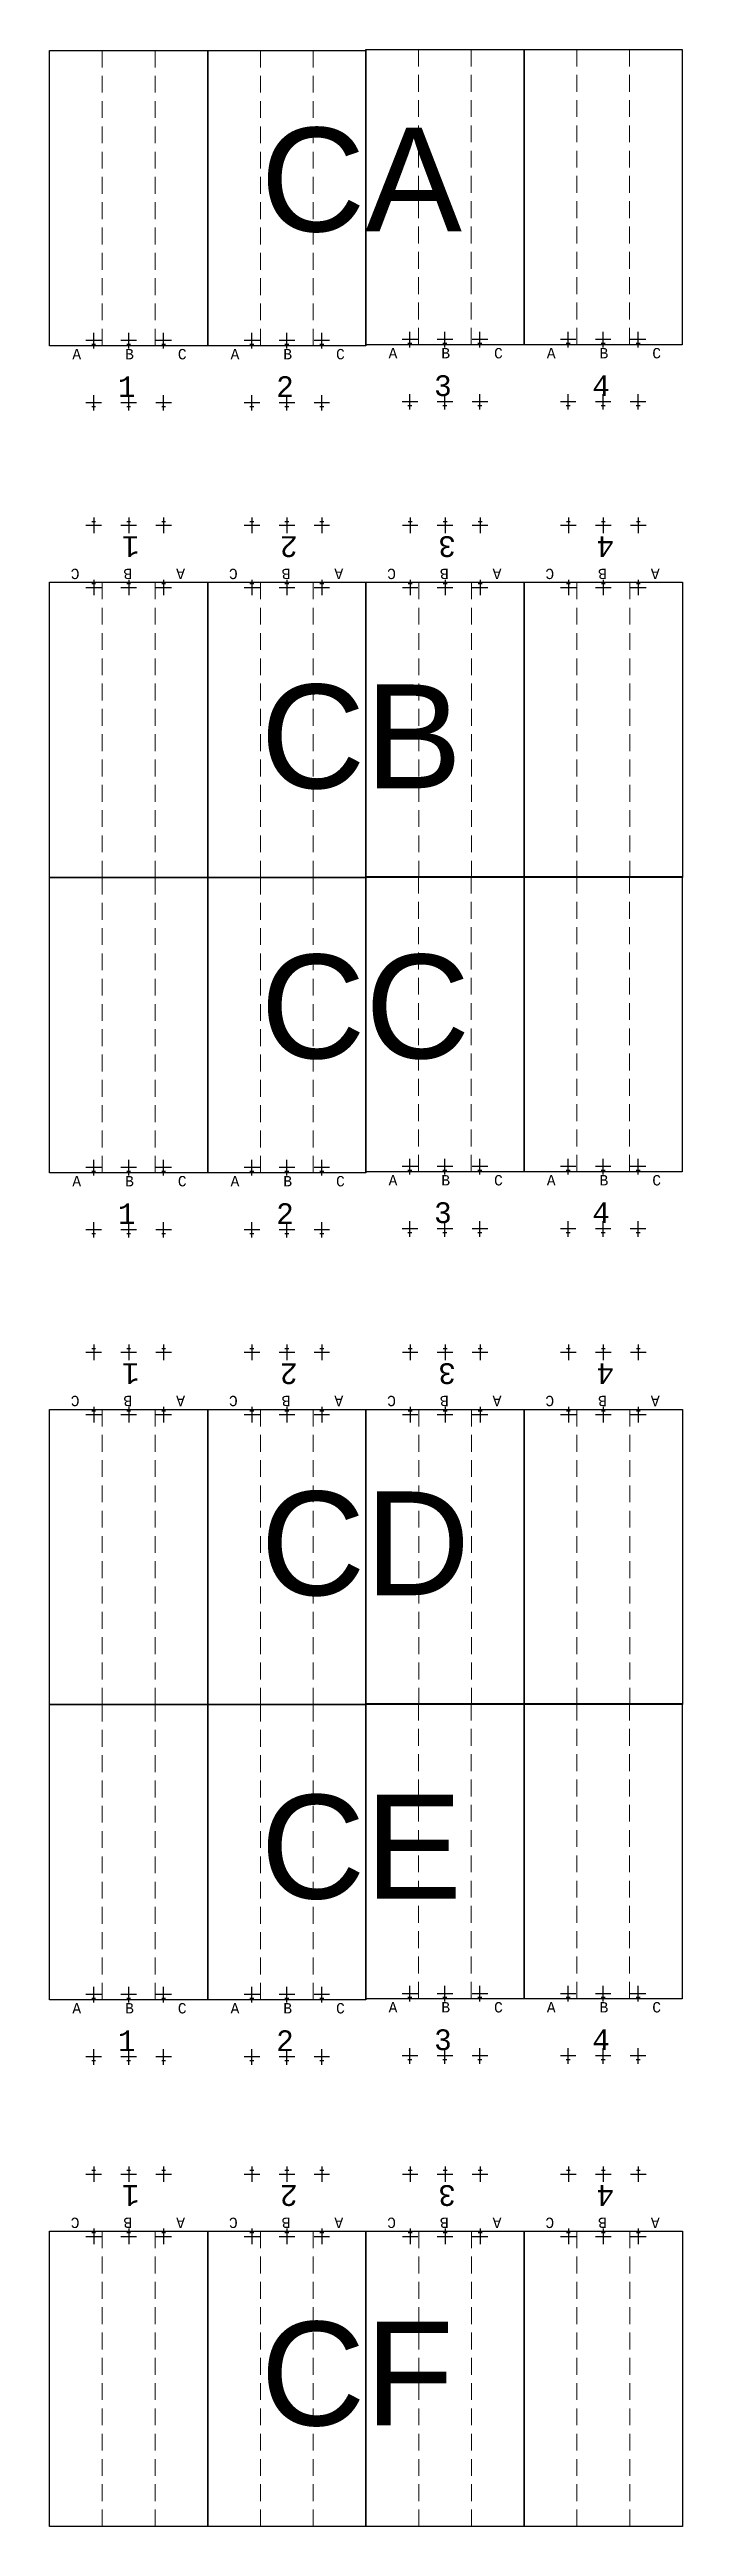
# Model space of a CAD drawing. Header units: millimetres. Extents: x 943 to 655635, y 611 to 177910.
# Drawn here: x 365367 to 377559, y 859 to 48594 of the extents above; entities that cross this region are included whole.
import ezdxf

# ---------------------------------------------------------------- set-up
doc = ezdxf.new("R2010")
doc.units = ezdxf.units.MM
doc.linetypes.add('DASHED', pattern=[0.75, 0.5, -0.25])
doc.layers.add('Bin location transponder', color=250, linetype='Continuous')
doc.layers.add('WF_numbers', color=6, linetype='Continuous')
for name, color, linetype, lineweight in [('WF transponder', 3, 'Continuous', 30), ('WF_all_bays', 5, 'Continuous', 30), ('WF_text', 252, 'Continuous', 30)]:
    doc.layers.add(name, color=color, linetype=linetype, lineweight=lineweight)
doc.styles.add('WF_txt', font='consola.ttf')
doc.styles.add('WF_txt_notes', font='arial.ttf')

msp = doc.modelspace()

# ---------------------------------------------------------------- texts
at = {"layer": 'WF_numbers', "linetype": 'DASHED', "char_height": 400, "attachment_point": 1, "style": 'WF_txt'}
for s, insert in [('1', (366684, 42297)), ('2', (369732, 42297)), ('3', (372775, 42316, -154944)), ('4', (375823, 42316, -154944)), ('1', (366684, 26359)), ('2', (369732, 26359)), ('3', (372775, 26378, -154944)), ('4', (375823, 26378, -154944)), ('1', (366684, 10420)), ('2', (369732, 10420)), ('3', (372775, 10439, -154944)), ('4', (375823, 10439, -154944))]:
    msp.add_mtext_dynamic_manual_height_columns(s, width=423.53, gutter_width=2118, heights=[0], dxfattribs=dict(at, insert=insert))
at = {"layer": 'WF_numbers', "linetype": 'DASHED', "char_height": 400, "attachment_point": 1, "rotation": 180, "style": 'WF_txt'}
for s, insert in [('1', (367098, 38814)), ('2', (370146, 38814)), ('3', (373194, 38814)), ('4', (376242, 38814)), ('1', (367098, 22876)), ('2', (370146, 22876)), ('3', (373194, 22876)), ('4', (376242, 22876)), ('1', (367098, 7037)), ('2', (370146, 7037)), ('3', (373194, 7037)), ('4', (376242, 7037))]:
    msp.add_mtext_dynamic_manual_height_columns(s, width=423.53, gutter_width=2118, heights=[0], dxfattribs=dict(at, insert=insert))
at = {"layer": 'WF_text', "char_height": 2000, "attachment_point": 1, "style": 'WF_txt_notes'}
for s, insert in [('CA', (369431, 47088)), ('CB', (369431, 36357)), ('CC', (369431, 31152)), ('CD', (369431, 20806)), ('CE', (369431, 14959)), ('CF', (369431, 4806))]:
    msp.add_mtext_dynamic_manual_height_columns(s, width=1096.38, gutter_width=2118, heights=[0], dxfattribs=dict(at, insert=insert))

# ---------------------------------------------------------------- blocks, each defined once
blk = doc.blocks.new('Bin location transponder')
at = {"layer": 'Bin location transponder', "color": 3, "lineweight": 30}
for p, q in [((-600, 0), (600, 0)), ((-150, 300), (150, 300)), ((0, 600), (0, -600))]:
    blk.add_line(p, q, dxfattribs=at)
blk = doc.blocks.new('WF 120x224in bay')
at = {"layer": 'WF_all_bays', "linetype": 'DASHED', "lineweight": 5, "ltscale": 650}
for p, q in [((1016, 5690), (1016, 0)), ((2032, 5690), (2032, 0))]:
    blk.add_line(p, q, dxfattribs=at)
at = {"layer": 'WF_all_bays'}
blk.add_lwpolyline([(0, 5690), (3048, 5690), (3048, 0), (0, 0)], close=True, dxfattribs=at)
at = {"layer": 'WF transponder', "xscale": 0.25, "yscale": 0.25, "zscale": 0.25, "rotation": 180.0000000062352}
for p in [(850, 100), (1524, 100), (2198, 100), (850, -1100), (1524, -1100), (2198, -1100)]:
    blk.add_blockref('Bin location transponder', p, dxfattribs=at)
at = {"layer": 'WF_numbers', "linetype": 'DASHED', "char_height": 200, "attachment_point": 1, "rotation": 0, "style": 'WF_txt'}
for s, insert in [('A', (439, -62, -723)), ('B', (1455, -62, -723)), ('C', (2471, -62, -723))]:
    blk.add_mtext_dynamic_manual_height_columns(s, width=423.53, gutter_width=2118, heights=[0], dxfattribs=dict(at, insert=insert))

# ---------------------------------------------------------------- block references
at = {"layer": 'WF_all_bays'}
for p in [(365367, 42885), (368415, 42885), (371459, 42904, -154944), (374507, 42904, -154944), (365367, 26947), (368415, 26947), (371459, 26965, -154944), (374507, 26965, -154944), (371459, 11027, -154944), (374507, 11027, -154944), (365367, 11008), (368415, 11008)]:
    msp.add_blockref('WF 120x224in bay', p, dxfattribs=at)
at = {"layer": 'WF_all_bays', "rotation": 179.9999999999968}
for p in [(368415, 38326), (371463, 38326), (374511, 38326), (377559, 38326), (368415, 22387), (371463, 22387), (374511, 22387), (377559, 22387), (368415, 6549), (371463, 6549), (374511, 6549), (377559, 6549)]:
    msp.add_blockref('WF 120x224in bay', p, dxfattribs=at)

msp.set_redraw_order([(e.dxf.handle, doc.entitydb.next_handle()) for e in msp.query("TEXT MTEXT ATTDEF DIMENSION ARC_DIMENSION")])  # texts and dimensions are drawn at this point

doc.saveas('drawing.dxf')
